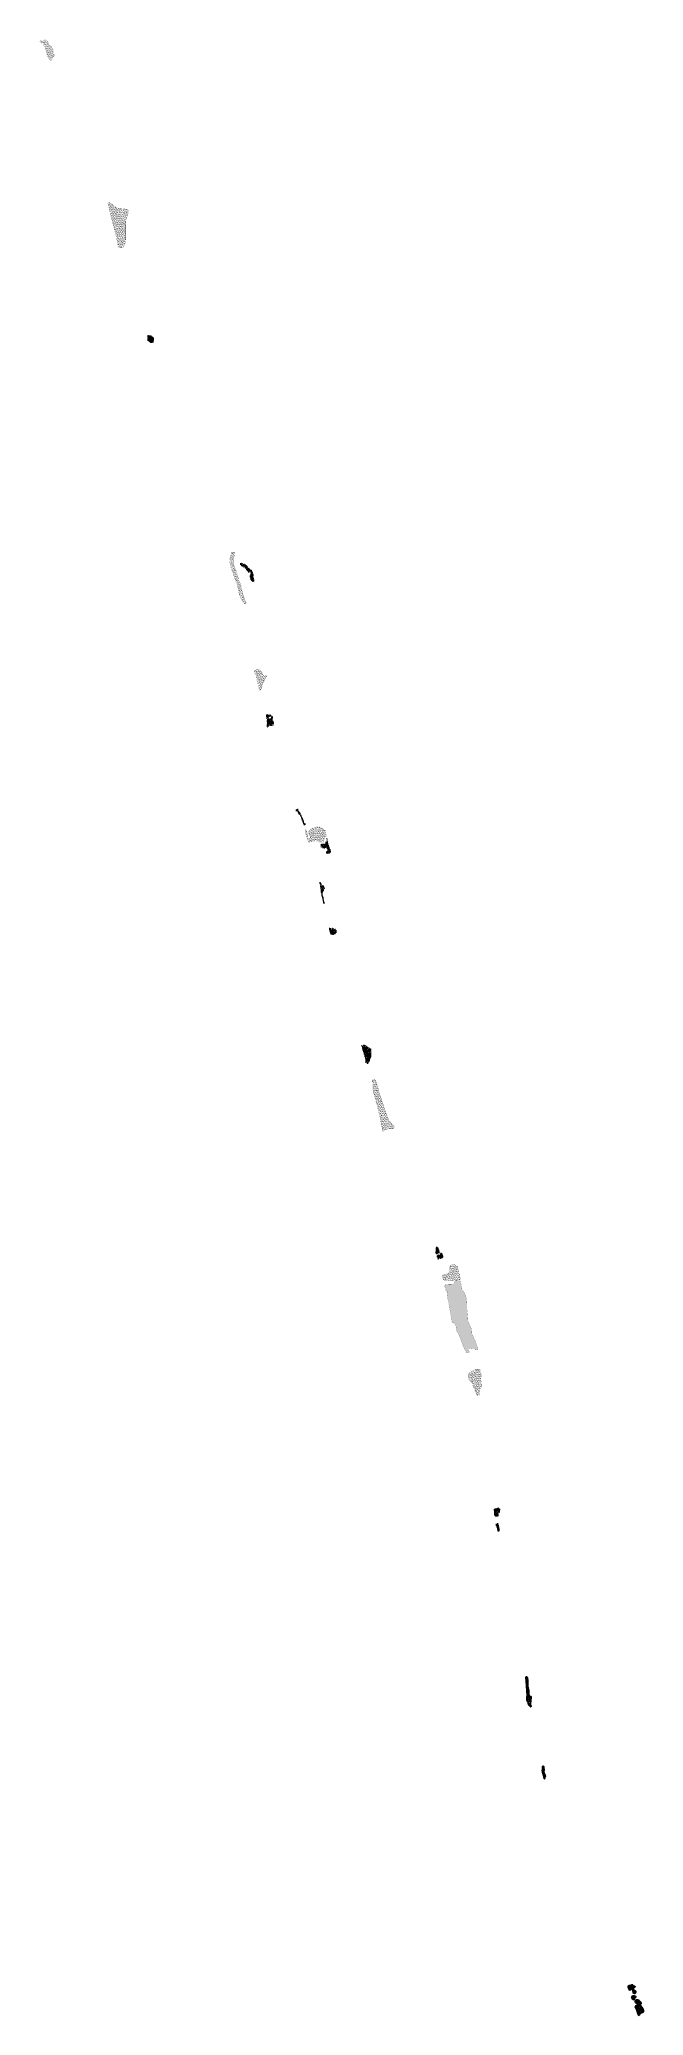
# Model space of a CAD drawing. Header units: metres. Extents: x 322791 to 357442, y 1745371 to 1822753.
# Drawn here: x 322791 to 338477, y 1771437 to 1822753 of the extents above; entities that cross this region are included whole.
import ezdxf

# ---------------------------------------------------------------- set-up
doc = ezdxf.new("R2010")
doc.units = ezdxf.units.M
doc.layers.add('SAND DUNES', color=42, linetype='Continuous')
pattern_1 = [(37.03242, (0, 0), (-0.9453398, 38.54547357), [0, -30.4, 0, -34, 0, -32.5]), (7.03242, (0, 0), (35.8549703, 56.1521888), [0, -16.4, 0, -27.4, 0, -10.5]), (327.03242, (-24.6, 0.2), (62.2816869, -0.3950955), [0, -10, 0, -36, 0, -47]), (317.03242, (-24.6, 0.2), (60.2637794, 17.0622836), [0, -5, 0, -23.6, 0, -27])]
pattern_2 = [(37.182868, (0, 0), (-1.04654966, 38.5428584), [0, -30.4, 0, -34, 0, -32.5]), (7.182868, (0, 0), (35.7074017, 56.2461435), [0, -16.4, 0, -27.4, 0, -10.5]), (327.182868, (-24.6, 0.136), (62.28250964, -0.23155424), [0, -10, 0, -36, 0, -47]), (317.182868, (-24.6, 0.136), (60.2187693, 17.220466), [0, -5, 0, -23.6, 0, -27])]
pattern_3 = [(37.1767888, (0, 0), (-1.04246015, 38.54296923), [0, -30.4, 0, -34, 0, -32.5]), (7.1767888, (0, 0), (35.7133694, 56.2423545), [0, -16.4, 0, -27.4, 0, -10.5]), (327.1767888, (-24.6, 0.14), (62.2824847, -0.2381626), [0, -10, 0, -36, 0, -47]), (317.1767888, (-24.6, 0.14), (60.220596, 17.2140766), [0, -5, 0, -23.6, 0, -27])]
pattern_4 = [(37.0481684, (0, 0), (-0.9559345, 38.5452123), [0, -30.4, 0, -34, 0, -32.5]), (7.0481684, (0, 0), (35.8395349, 56.1620418), [0, -16.4, 0, -27.4, 0, -10.5]), (327.0481684, (-24.6, 0.194), (62.28179315, -0.3779766), [0, -10, 0, -36, 0, -47]), (317.0481684, (-24.6, 0.194), (60.2590873, 17.0788472), [0, -5, 0, -23.6, 0, -27])]

msp = doc.modelspace()

# ---------------------------------------------------------------- hatches: boundary and pattern name
at = {"layer": 'SAND DUNES'}
h = msp.add_hatch(dxfattribs=at)
h.set_pattern_fill('AR-SAND', color=256, scale=20, angle=-0.3232)
h.set_pattern_definition(pattern_3)
h.paths.add_polyline_path([(322821, 1822682), (322793, 1822701), (322805, 1822719), (322828, 1822721), (322839, 1822717), (322854, 1822707), (322872, 1822709), (322896, 1822720), (322919, 1822731), (322934, 1822749), (322942, 1822751), (322953, 1822751), (322965, 1822746), (322987, 1822725), (323006, 1822701), (323012, 1822673), (323023, 1822647), (323025, 1822627), (323033, 1822616), (323073, 1822592), (323093, 1822578), (323102, 1822565), (323101, 1822547), (323106, 1822535), (323121, 1822523), (323136, 1822511), (323148, 1822489), (323158, 1822471), (323160, 1822448), (323154, 1822427), (323142, 1822396), (323141, 1822374), (323151, 1822365), (323168, 1822358), (323189, 1822343), (323142, 1822300), (323122, 1822247), (323093, 1822205), (323081, 1822206), (323066, 1822217), (323047, 1822241), (323024, 1822283), (323001, 1822324), (322982, 1822368), (322962, 1822428), (322956, 1822485), (322941, 1822541), (322916, 1822588), (322883, 1822632), (322844, 1822670)])
h = msp.add_hatch(dxfattribs=at)
h.set_pattern_fill('AR-SAND', color=256, scale=20, angle=-0.3232)
h.set_pattern_definition(pattern_3)
h.paths.add_polyline_path([(324563, 1818511), (324635, 1818200), (324670, 1818070), (324710, 1817921), (324754, 1817746), (324764, 1817696), (324787, 1817607), (324812, 1817491), (324832, 1817386), (324842, 1817365), (324858, 1817353), (324876, 1817345), (324894, 1817342), (324917, 1817341), (324934, 1817344), (324957, 1817351), (324983, 1817394), (325011, 1817452), (325026, 1817518), (325034, 1817563), (325031, 1817636), (325032, 1817793), (325033, 1818046), (325042, 1818097), (325061, 1818140), (325077, 1818186), (325088, 1818222), (325091, 1818240), (325098, 1818267), (325098, 1818299), (325095, 1818321), (325081, 1818332), (325043, 1818348), (324991, 1818357), (324904, 1818365), (324840, 1818369), (324803, 1818385), (324764, 1818405), (324739, 1818429), (324704, 1818453), (324676, 1818471), (324648, 1818493), (324620, 1818509), (324597, 1818521), (324584, 1818523), (324567, 1818521)])
h = msp.add_hatch(dxfattribs=at)
h.set_pattern_fill('AR-SAND', color=256, scale=20, angle=-0.3232)
h.set_pattern_definition(pattern_3)
h.paths.add_polyline_path([(325648, 1814896), (325628, 1814900), (325610, 1814919), (325601, 1814967), (325603, 1815034), (325606, 1815062), (325615, 1815071), (325632, 1815072), (325650, 1815064), (325736, 1815015), (325754, 1814994), (325760, 1814978), (325758, 1814957), (325751, 1814931), (325747, 1814908), (325732, 1814888), (325716, 1814885), (325681, 1814891)])
h = msp.add_hatch(dxfattribs=at)
h.set_pattern_fill('AR-SAND', color=256, scale=20, angle=-0.4518)
h.set_pattern_definition(pattern_4)
h.paths.add_polyline_path([(327777, 1809429), (327857, 1809432), (327840, 1809291), (327824, 1809230), (327820, 1809190), (327828, 1809159), (327831, 1809133), (327839, 1809103), (327870, 1809012), (327897, 1808954), (327920, 1808888), (327933, 1808829), (327955, 1808769), (327963, 1808726), (327966, 1808701), (327984, 1808672), (327999, 1808639), (328020, 1808596), (328029, 1808552), (328042, 1808462), (328058, 1808398), (328093, 1808283), (328134, 1808177), (328158, 1808120), (328159, 1808110), (328146, 1808106), (328119, 1808105), (328088, 1808111), (328064, 1808137), (328016, 1808244), (327966, 1808401), (327947, 1808502), (327931, 1808571), (327919, 1808618), (327893, 1808680), (327876, 1808719), (327848, 1808804), (327824, 1808879), (327789, 1808965), (327753, 1809073), (327743, 1809121), (327729, 1809186), (327727, 1809232), (327734, 1809277), (327758, 1809352), (327769, 1809406)])
h = msp.add_hatch(dxfattribs=at)
h.set_pattern_fill('AR-SAND', color=256, scale=20, angle=-0.4518)
h.set_pattern_definition(pattern_4)
h.paths.add_polyline_path([(328005, 1809149), (328006, 1809134), (328013, 1809111), (328036, 1809086), (328063, 1809067), (328089, 1809058), (328112, 1809053), (328128, 1809039), (328153, 1809000), (328186, 1808963), (328212, 1808935), (328244, 1808916), (328267, 1808908), (328283, 1808904), (328269, 1808888), (328258, 1808860), (328254, 1808826), (328254, 1808787), (328272, 1808738), (328301, 1808701), (328321, 1808689), (328349, 1808684), (328373, 1808681), (328371, 1808700), (328358, 1808714), (328350, 1808753), (328345, 1808847), (328334, 1808871), (328318, 1808918), (328301, 1808957), (328261, 1808993), (328226, 1809029), (328192, 1809063), (328163, 1809088), (328131, 1809110), (328091, 1809129), (328050, 1809144)])
h = msp.add_hatch(dxfattribs=at)
h.set_pattern_fill('AR-SAND', color=256, scale=20, angle=-0.4518)
h.set_pattern_definition(pattern_4)
h.paths.add_polyline_path([(328368, 1806355), (328385, 1806360), (328401, 1806374), (328418, 1806385), (328435, 1806390), (328457, 1806392), (328475, 1806392), (328501, 1806383), (328532, 1806368), (328551, 1806351), (328565, 1806328), (328583, 1806317), (328588, 1806304), (328586, 1806284), (328581, 1806273), (328608, 1806248), (328629, 1806250), (328654, 1806250), (328675, 1806245), (328690, 1806230), (328686, 1806215), (328660, 1806173), (328656, 1806139), (328643, 1806108), (328622, 1806073), (328605, 1806062), (328587, 1806032), (328579, 1805988), (328573, 1805946), (328558, 1805904), (328540, 1805875), (328524, 1805857), (328509, 1805850), (328498, 1805856), (328486, 1805915), (328460, 1806024), (328449, 1806066), (328436, 1806096), (328430, 1806110), (328429, 1806130), (328429, 1806162), (328427, 1806191), (328400, 1806252), (328379, 1806296), (328369, 1806314), (328365, 1806335)])
h = msp.add_hatch(dxfattribs=at)
h.set_pattern_fill('AR-SAND', color=256, scale=20, angle=-0.4518)
h.set_pattern_definition(pattern_4)
h.paths.add_polyline_path([(328711, 1805125), (328695, 1805125), (328689, 1805136), (328680, 1805176), (328674, 1805201), (328671, 1805219), (328677, 1805226), (328703, 1805229), (328729, 1805226), (328759, 1805208), (328786, 1805198), (328804, 1805197), (328813, 1805192), (328814, 1805182), (328811, 1805177), (328785, 1805176), (328758, 1805173), (328750, 1805165), (328746, 1805151), (328742, 1805137), (328731, 1805129), (328727, 1805127), (328744, 1805116), (328755, 1805111), (328771, 1805107), (328790, 1805110), (328801, 1805119), (328810, 1805136), (328814, 1805147), (328825, 1805161), (328838, 1805163), (328846, 1805158), (328846, 1805145), (328839, 1805123), (328833, 1805103), (328838, 1805070), (328859, 1805033), (328877, 1805009), (328869, 1804978), (328842, 1805025), (328857, 1804962), (328860, 1804941), (328840, 1804939), (328812, 1804942), (328784, 1804944), (328767, 1804941), (328747, 1804930), (328728, 1804910), (328715, 1804893), (328704, 1804896), (328696, 1804911), (328692, 1804952), (328702, 1805029), (328699, 1805082), (328702, 1805110)])
h = msp.add_hatch(dxfattribs=at)
h.set_pattern_fill('AR-SAND', color=256, scale=20, angle=-0.4518)
h.set_pattern_definition(pattern_4)
h.paths.add_polyline_path([(329459, 1802732), (329464, 1802751), (329473, 1802764), (329490, 1802772), (329503, 1802765), (329511, 1802732), (329528, 1802695), (329558, 1802646), (329579, 1802599), (329620, 1802525), (329638, 1802476), (329659, 1802400), (329671, 1802385), (329681, 1802384), (329691, 1802381), (329690, 1802369), (329682, 1802362), (329669, 1802370), (329650, 1802378), (329638, 1802393), (329624, 1802451), (329595, 1802526), (329569, 1802589), (329539, 1802639), (329502, 1802697), (329483, 1802721)])
h = msp.add_hatch(dxfattribs=at)
h.set_pattern_fill('AR-SAND', color=256, scale=20, angle=-0.4518)
h.set_pattern_definition(pattern_4)
h.paths.add_polyline_path([(329711, 1802106), (329685, 1802218), (329686, 1802228), (329692, 1802234), (329702, 1802234), (329717, 1802223), (329729, 1802197), (329746, 1802139), (329759, 1802077), (329757, 1802056), (329766, 1802027), (329782, 1802023), (329811, 1802024), (329821, 1802040), (329817, 1802070), (329805, 1802102), (329787, 1802138), (329781, 1802165), (329782, 1802189), (329795, 1802216), (329817, 1802239), (329851, 1802258), (329887, 1802264), (329953, 1802292), (330001, 1802307), (330028, 1802311), (330060, 1802307), (330077, 1802295), (330092, 1802285), (330155, 1802258), (330184, 1802242), (330209, 1802212), (330224, 1802134), (330240, 1802088), (330241, 1802062), (330237, 1802045), (330220, 1802044), (330200, 1802039), (330193, 1802021), (330189, 1801996), (330179, 1801978), (330167, 1801958), (330169, 1801934), (330163, 1801913), (330150, 1801904), (330120, 1801903), (330081, 1801905), (330053, 1801914), (330041, 1801931), (330036, 1801947), (330023, 1801951), (329991, 1801955), (329973, 1801931), (329954, 1801929), (329933, 1801936), (329912, 1801937), (329874, 1801927), (329845, 1801917), (329808, 1801909), (329784, 1801908), (329765, 1801925), (329728, 1802044)])
h = msp.add_hatch(dxfattribs=at)
h.set_pattern_fill('AR-SAND', color=256, scale=20, angle=-0.4518)
h.set_pattern_definition(pattern_4)
h.paths.add_polyline_path([(330164, 1801840), (330199, 1801856), (330226, 1801865), (330235, 1801871), (330231, 1801878), (330220, 1801892), (330214, 1801906), (330216, 1801913), (330234, 1801922), (330248, 1801928), (330253, 1801944), (330255, 1801955), (330241, 1801977), (330236, 1801991), (330238, 1802000), (330251, 1802006), (330259, 1802004), (330279, 1801938), (330280, 1801907), (330276, 1801889), (330273, 1801880), (330278, 1801869), (330288, 1801861), (330298, 1801844), (330316, 1801782), (330344, 1801700), (330355, 1801659), (330352, 1801644), (330342, 1801636), (330327, 1801633), (330311, 1801626), (330300, 1801615), (330290, 1801611), (330278, 1801613), (330267, 1801618), (330245, 1801621), (330236, 1801626), (330234, 1801637), (330238, 1801649), (330251, 1801664), (330267, 1801680), (330274, 1801693), (330271, 1801727), (330257, 1801747), (330239, 1801760), (330224, 1801765), (330210, 1801762), (330197, 1801753), (330188, 1801749), (330168, 1801747), (330156, 1801748), (330153, 1801757), (330157, 1801770), (330159, 1801780), (330153, 1801785), (330133, 1801788), (330120, 1801783), (330113, 1801777), (330103, 1801780), (330096, 1801789), (330098, 1801806), (330100, 1801825), (330101, 1801840), (330107, 1801850), (330123, 1801855), (330137, 1801857), (330147, 1801855), (330155, 1801847)])
h = msp.add_hatch(dxfattribs=at)
h.set_pattern_fill('AR-SAND', color=256, scale=20, angle=-0.4518)
h.set_pattern_definition(pattern_4)
h.paths.add_polyline_path([(330066, 1800848), (330071, 1800858), (330089, 1800863), (330096, 1800857), (330106, 1800824), (330114, 1800784), (330115, 1800777), (330122, 1800784), (330136, 1800786), (330152, 1800785), (330163, 1800769), (330202, 1800709), (330198, 1800699), (330180, 1800696), (330160, 1800684), (330156, 1800676), (330171, 1800667), (330178, 1800653), (330177, 1800638), (330163, 1800631), (330150, 1800629), (330143, 1800621), (330140, 1800585), (330138, 1800549), (330151, 1800502), (330164, 1800456), (330181, 1800379), (330192, 1800357), (330198, 1800340), (330197, 1800327), (330188, 1800320), (330178, 1800320), (330164, 1800332), (330118, 1800537), (330089, 1800696), (330089, 1800711)])
h = msp.add_hatch(dxfattribs=at)
h.set_pattern_fill('AR-SAND', color=256, scale=20, angle=-0.4518)
h.set_pattern_definition(pattern_4)
h.paths.add_polyline_path([(330341, 1799542), (330323, 1799598), (330305, 1799625), (330298, 1799641), (330298, 1799658), (330299, 1799670), (330312, 1799672), (330355, 1799670), (330413, 1799665), (330442, 1799657), (330471, 1799642), (330495, 1799621), (330505, 1799601), (330506, 1799588), (330505, 1799573), (330492, 1799558), (330477, 1799545), (330450, 1799520), (330433, 1799512), (330412, 1799512), (330378, 1799512), (330364, 1799513), (330350, 1799518)])
h = msp.add_hatch(dxfattribs=at)
h.set_pattern_fill('AR-SAND', color=256, scale=20, angle=-0.3171)
h.set_pattern_definition(pattern_2)
h.paths.add_polyline_path([(331408, 1796431), (331406, 1796464), (331402, 1796492), (331404, 1796517), (331397, 1796533), (331380, 1796554), (331365, 1796562), (331335, 1796571), (331285, 1796608), (331264, 1796620), (331248, 1796630), (331213, 1796637), (331192, 1796643), (331176, 1796642), (331166, 1796633), (331161, 1796618), (331161, 1796600), (331169, 1796578), (331189, 1796505), (331217, 1796423), (331240, 1796330), (331258, 1796248), (331266, 1796176), (331274, 1796157), (331287, 1796153), (331307, 1796154), (331317, 1796160), (331325, 1796168), (331333, 1796176), (331341, 1796188), (331346, 1796192), (331346, 1796196), (331358, 1796212), (331358, 1796216), (331366, 1796233), (331407, 1796346), (331411, 1796382)])
h = msp.add_hatch(dxfattribs=at)
h.set_pattern_fill('AR-SAND', color=256, scale=20, angle=-0.3171)
h.set_pattern_definition(pattern_2)
h.paths.add_polyline_path([(331610, 1795424), (331556, 1795622), (331538, 1795680), (331522, 1795714), (331503, 1795740), (331486, 1795746), (331461, 1795742), (331439, 1795731), (331429, 1795717), (331430, 1795703), (331435, 1795687), (331441, 1795670), (331444, 1795654), (331443, 1795506), (331449, 1795480), (331465, 1795418), (331526, 1795181), (331592, 1794931), (331628, 1794796), (331643, 1794707), (331660, 1794624), (331675, 1794561), (331690, 1794473), (331693, 1794408), (331701, 1794403), (331718, 1794402), (331729, 1794411), (331746, 1794432), (331767, 1794440), (331802, 1794454), (331840, 1794460), (331926, 1794465), (331965, 1794463), (331983, 1794465), (331998, 1794472), (332006, 1794478), (332011, 1794487), (332013, 1794499), (332012, 1794510), (332007, 1794521), (332000, 1794532), (331984, 1794549), (331949, 1794581), (331879, 1794678), (331830, 1794772), (331775, 1794922), (331711, 1795109)])
h = msp.add_hatch(dxfattribs=at)
h.set_pattern_fill('AR-SAND', color=256, scale=20, angle=-0.3171)
h.set_pattern_definition(pattern_2)
h.paths.add_polyline_path([(333174, 1791285), (333163, 1791306), (333150, 1791319), (333145, 1791342), (333135, 1791354), (333131, 1791361), (333133, 1791371), (333136, 1791386), (333130, 1791387), (333122, 1791381), (333114, 1791381), (333109, 1791387), (333100, 1791385), (333084, 1791375), (333079, 1791368), (333082, 1791357), (333089, 1791338), (333093, 1791324), (333095, 1791313), (333091, 1791306), (333083, 1791301), (333079, 1791287), (333090, 1791235), (333095, 1791224), (333102, 1791220), (333117, 1791218), (333141, 1791237), (333158, 1791246), (333171, 1791254), (333175, 1791267)])
h = msp.add_hatch(dxfattribs=at)
h.set_pattern_fill('AR-SAND', color=256, scale=20, angle=-0.3171)
h.set_pattern_definition(pattern_2)
h.paths.add_polyline_path([(333271, 1791145), (333267, 1791162), (333258, 1791188), (333256, 1791219), (333246, 1791235), (333232, 1791237), (333212, 1791231), (333198, 1791219), (333183, 1791200), (333169, 1791184), (333151, 1791181), (333137, 1791181), (333124, 1791180), (333118, 1791171), (333117, 1791143), (333122, 1791116), (333129, 1791089), (333140, 1791079), (333153, 1791085), (333179, 1791092), (333196, 1791095), (333213, 1791103), (333244, 1791113), (333264, 1791118), (333271, 1791130)])
h = msp.add_hatch(dxfattribs=at)
h.set_pattern_fill('AR-SAND', color=256, scale=20, angle=-0.3171)
h.set_pattern_definition(pattern_2)
h.paths.add_polyline_path([(333693, 1790714), (333691, 1790718), (333687, 1790722), (333687, 1790726), (333687, 1790731), (333679, 1790754), (333677, 1790821), (333659, 1790849), (333655, 1790882), (333637, 1790892), (333610, 1790903), (333575, 1790932), (333563, 1790945), (333537, 1790942), (333508, 1790935), (333474, 1790924), (333456, 1790909), (333452, 1790886), (333439, 1790864), (333436, 1790840), (333445, 1790767), (333443, 1790740), (333424, 1790734), (333414, 1790720), (333401, 1790703), (333333, 1790689), (333283, 1790676), (333255, 1790663), (333250, 1790638), (333263, 1790588), (333285, 1790538), (333301, 1790535), (333335, 1790532), (333374, 1790523), (333422, 1790517), (333459, 1790520), (333497, 1790524), (333575, 1790530), (333649, 1790536), (333687, 1790539), (333715, 1790548), (333724, 1790578), (333711, 1790608), (333703, 1790637), (333699, 1790671)])
h = msp.add_hatch(dxfattribs=at)
h.set_pattern_fill('AR-SAND', color=256, scale=20, angle=-0.3171)
h.set_pattern_definition(pattern_2)
h.paths.add_polyline_path([(333894, 1789896), (333884, 1790025), (333862, 1790129), (333842, 1790160), (333836, 1790182), (333816, 1790217), (333800, 1790241), (333779, 1790258), (333763, 1790295), (333758, 1790338), (333745, 1790405), (333738, 1790433), (333722, 1790474), (333724, 1790495), (333719, 1790519), (333707, 1790530), (333693, 1790531), (333658, 1790528), (333618, 1790522), (333580, 1790511), (333566, 1790504), (333555, 1790488), (333558, 1790463), (333555, 1790437), (333490, 1790430), (333355, 1790426), (333338, 1790415), (333326, 1790404), (333316, 1790390), (333315, 1790374), (333338, 1790290), (333353, 1790253), (333366, 1790240), (333377, 1790233), (333377, 1790215), (333374, 1790152), (333387, 1790087), (333400, 1790017), (333419, 1789923), (333432, 1789855), (333460, 1789713), (333489, 1789534), (333497, 1789474), (333508, 1789448), (333523, 1789435), (333538, 1789422), (333562, 1789408), (333584, 1789389), (333601, 1789366), (333609, 1789324), (333617, 1789255), (333625, 1789213), (333652, 1789169), (333675, 1789129), (333701, 1789086), (333724, 1789008), (333764, 1788899), (333800, 1788811), (333839, 1788722), (333881, 1788655), (333890, 1788644), (333907, 1788643), (333929, 1788651), (333950, 1788665), (333957, 1788678), (333950, 1788691), (333929, 1788709), (333926, 1788723), (333930, 1788736), (333944, 1788749), (333968, 1788762), (333996, 1788767), (334026, 1788767), (334080, 1788757), (334100, 1788746), (334122, 1788725), (334143, 1788716), (334167, 1788719), (334177, 1788733), (334170, 1788765), (334158, 1788808), (334139, 1788863), (334100, 1788984), (334023, 1789128), (334017, 1789214), (334000, 1789289), (333977, 1789332), (333953, 1789389), (333935, 1789436), (333921, 1789477), (333916, 1789525), (333906, 1789654), (333893, 1789782)])
h = msp.add_hatch(dxfattribs=at)
h.set_pattern_fill('AR-SAND', color=256, scale=20, angle=-0.3171)
h.set_pattern_definition(pattern_2)
h.paths.add_polyline_path([(334033, 1787861), (333981, 1787914), (333963, 1787925), (333940, 1787948), (333930, 1787969), (333928, 1787993), (333932, 1788009), (333940, 1788021), (333940, 1788095), (333948, 1788124), (333960, 1788137), (333986, 1788144), (334001, 1788153), (334074, 1788211), (334102, 1788220), (334125, 1788222), (334158, 1788223), (334194, 1788223), (334220, 1788221), (334236, 1788213), (334240, 1788199), (334240, 1788177), (334239, 1788152), (334241, 1788131), (334248, 1788123), (334260, 1788115), (334268, 1788104), (334270, 1788090), (334262, 1788061), (334255, 1787958), (334266, 1787860), (334277, 1787837), (334280, 1787815), (334281, 1787783), (334270, 1787754), (334261, 1787731), (334245, 1787699), (334228, 1787681), (334219, 1787543), (334209, 1787534), (334195, 1787532), (334175, 1787538), (334154, 1787554), (334128, 1787607), (334085, 1787705), (334064, 1787731), (334052, 1787772), (334041, 1787822)])
h = msp.add_hatch(dxfattribs=at)
h.set_pattern_fill('AR-SAND', color=256, scale=20, angle=-0.3171)
h.set_pattern_definition(pattern_2)
h.paths.add_polyline_path([(334596, 1784480), (334603, 1784497), (334603, 1784523), (334599, 1784551), (334600, 1784571), (334604, 1784584), (334615, 1784596), (334638, 1784601), (334673, 1784605), (334706, 1784609), (334727, 1784610), (334743, 1784601), (334746, 1784579), (334745, 1784558), (334739, 1784530), (334733, 1784507), (334710, 1784482), (334695, 1784467), (334688, 1784457), (334688, 1784450), (334702, 1784444), (334709, 1784434), (334710, 1784422), (334701, 1784412), (334686, 1784403), (334665, 1784401), (334645, 1784400), (334623, 1784408), (334613, 1784419), (334601, 1784441), (334600, 1784459)])
h = msp.add_hatch(dxfattribs=at)
h.set_pattern_fill('AR-SAND', color=256, scale=20, angle=-0.3171)
h.set_pattern_definition(pattern_2)
h.paths.add_polyline_path([(334710, 1784144), (334706, 1784171), (334696, 1784203), (334687, 1784210), (334678, 1784207), (334663, 1784195), (334653, 1784189), (334659, 1784170), (334671, 1784142), (334675, 1784130), (334679, 1784122), (334691, 1784085), (334695, 1784061), (334695, 1784041), (334698, 1784008), (334711, 1784005), (334724, 1784008), (334731, 1784020), (334734, 1784031), (334714, 1784125)])
h = msp.add_hatch(dxfattribs=at)
h.set_pattern_fill('AR-SAND', color=256, scale=20, angle=-0.4676)
h.set_pattern_definition(pattern_1)
h.paths.add_polyline_path([(335448, 1779857), (335435, 1780006), (335425, 1780218), (335427, 1780231), (335437, 1780235), (335447, 1780233), (335455, 1780221), (335463, 1780198), (335470, 1780146), (335477, 1780011), (335485, 1779932), (335494, 1779906), (335497, 1779886), (335499, 1779860), (335498, 1779831), (335497, 1779799), (335502, 1779773), (335507, 1779758), (335510, 1779734), (335510, 1779712), (335510, 1779696), (335519, 1779699), (335531, 1779717), (335543, 1779723), (335557, 1779717), (335562, 1779707), (335558, 1779690), (335551, 1779627), (335546, 1779507), (335552, 1779490), (335559, 1779477), (335559, 1779465), (335552, 1779455), (335539, 1779453), (335501, 1779492), (335493, 1779520), (335484, 1779549), (335470, 1779585), (335450, 1779624), (335450, 1779653), (335450, 1779697), (335454, 1779763)])
h = msp.add_hatch(dxfattribs=at)
h.set_pattern_fill('AR-SAND', color=256, scale=20, angle=-0.4676)
h.set_pattern_definition(pattern_1)
h.paths.add_polyline_path([(335898, 1777730), (335887, 1777770), (335886, 1777793), (335894, 1777804), (335898, 1777824), (335893, 1777853), (335885, 1777906), (335876, 1777912), (335863, 1777911), (335857, 1777906), (335857, 1777901), (335853, 1777869), (335852, 1777837), (335848, 1777796), (335856, 1777756), (335879, 1777670), (335895, 1777593), (335899, 1777585), (335903, 1777585), (335907, 1777585), (335911, 1777593), (335915, 1777593), (335915, 1777597), (335915, 1777601), (335915, 1777605), (335911, 1777609), (335907, 1777617), (335907, 1777626), (335907, 1777630), (335911, 1777634), (335911, 1777638), (335915, 1777638), (335928, 1777642), (335929, 1777654), (335926, 1777673), (335914, 1777694)])
h = msp.add_hatch(dxfattribs=at)
h.set_pattern_fill('AR-SAND', color=256, scale=20, angle=-0.4676)
h.set_pattern_definition(pattern_1)
h.paths.add_polyline_path([(338111, 1772091), (338089, 1772154), (338083, 1772180), (338083, 1772194), (338087, 1772207), (338096, 1772213), (338111, 1772216), (338127, 1772215), (338139, 1772219), (338154, 1772225), (338170, 1772231), (338189, 1772233), (338199, 1772230), (338202, 1772218), (338202, 1772207), (338205, 1772200), (338211, 1772197), (338225, 1772198), (338240, 1772200), (338254, 1772196), (338259, 1772189), (338259, 1772178), (338250, 1772168), (338227, 1772164), (338222, 1772159), (338216, 1772126), (338208, 1772111), (338194, 1772109), (338170, 1772110), (338154, 1772119), (338147, 1772139), (338142, 1772154), (338138, 1772160), (338131, 1772155), (338132, 1772143), (338136, 1772127), (338137, 1772113), (338136, 1772102), (338130, 1772092), (338119, 1772090)])
h = msp.add_hatch(dxfattribs=at)
h.set_pattern_fill('AR-SAND', color=256, scale=20, angle=-0.4676)
h.set_pattern_definition(pattern_1)
h.paths.add_polyline_path([(338179, 1771880), (338174, 1771900), (338170, 1771920), (338173, 1771933), (338183, 1771941), (338208, 1771946), (338237, 1771946), (338255, 1771942), (338271, 1771934), (338280, 1771920), (338280, 1771909), (338272, 1771901), (338255, 1771895), (338244, 1771889), (338238, 1771875), (338241, 1771861), (338232, 1771844), (338220, 1771848), (338203, 1771853), (338192, 1771862)])
h = msp.add_hatch(dxfattribs=at)
h.set_pattern_fill('AR-SAND', color=256, scale=20, angle=-0.4676)
h.set_pattern_definition(pattern_1)
h.paths.add_polyline_path([(338204, 1772042), (338205, 1772053), (338202, 1772063), (338199, 1772074), (338201, 1772086), (338206, 1772095), (338221, 1772102), (338239, 1772100), (338247, 1772093), (338251, 1772083), (338257, 1772078), (338267, 1772077), (338276, 1772070), (338279, 1772061), (338276, 1772045), (338272, 1772028), (338268, 1772017), (338259, 1772011), (338240, 1772011), (338224, 1772017), (338212, 1772025)])
h = msp.add_hatch(dxfattribs=at)
h.set_pattern_fill('AR-SAND', color=256, scale=20, angle=-0.4676)
h.set_pattern_definition(pattern_1)
h.paths.add_polyline_path([(338267, 1771776), (338261, 1771791), (338264, 1771815), (338268, 1771829), (338276, 1771837), (338295, 1771840), (338321, 1771839), (338349, 1771833), (338367, 1771823), (338383, 1771806), (338398, 1771789), (338414, 1771757), (338414, 1771742), (338401, 1771743), (338382, 1771748), (338376, 1771758), (338376, 1771774), (338368, 1771783), (338356, 1771783), (338344, 1771770), (338333, 1771759), (338307, 1771757), (338284, 1771761)])
h = msp.add_hatch(dxfattribs=at)
h.set_pattern_fill('AR-SAND', color=256, scale=20, angle=-0.4676)
h.set_pattern_definition(pattern_1)
h.paths.add_polyline_path([(338295, 1771595), (338264, 1771673), (338276, 1771690), (338305, 1771703), (338341, 1771720), (338369, 1771722), (338394, 1771711), (338411, 1771691), (338430, 1771655), (338451, 1771626), (338466, 1771609), (338475, 1771577), (338477, 1771543), (338468, 1771522), (338448, 1771512), (338422, 1771506), (338402, 1771499), (338383, 1771477), (338374, 1771455), (338368, 1771441), (338361, 1771437), (338348, 1771447), (338326, 1771511), (338304, 1771574)])

# ---------------------------------------------------------------- linework, layer by layer
at = {"layer": 'SAND DUNES', "flags": 128}
for points, const_width in [([(322821, 1822682), (322793, 1822701), (322805, 1822719), (322828, 1822721), (322839, 1822717), (322854, 1822707), (322872, 1822709), (322896, 1822720), (322919, 1822731), (322934, 1822749), (322942, 1822751), (322953, 1822751), (322965, 1822746), (322987, 1822725), (323006, 1822701), (323012, 1822673), (323023, 1822647), (323025, 1822627), (323033, 1822616), (323073, 1822592), (323093, 1822578), (323102, 1822565), (323101, 1822547), (323106, 1822535), (323121, 1822523), (323136, 1822511), (323148, 1822489), (323158, 1822471), (323160, 1822448), (323154, 1822427), (323142, 1822396), (323141, 1822374), (323151, 1822365), (323168, 1822358), (323189, 1822343), (323142, 1822300), (323122, 1822247), (323093, 1822205), (323081, 1822206), (323066, 1822217), (323047, 1822241), (323024, 1822283), (323001, 1822324), (322982, 1822368), (322962, 1822428), (322956, 1822485), (322941, 1822541), (322916, 1822588), (322883, 1822632), (322844, 1822670)], 3.02), ([(324563, 1818511), (324635, 1818200), (324670, 1818070), (324710, 1817921), (324754, 1817746), (324764, 1817696), (324787, 1817607), (324812, 1817491), (324832, 1817386), (324842, 1817365), (324858, 1817353), (324876, 1817345), (324894, 1817342), (324917, 1817341), (324934, 1817344), (324957, 1817351), (324983, 1817394), (325011, 1817452), (325026, 1817518), (325034, 1817563), (325031, 1817636), (325032, 1817793), (325033, 1818046), (325042, 1818097), (325061, 1818140), (325077, 1818186), (325088, 1818222), (325091, 1818240), (325098, 1818267), (325098, 1818299), (325095, 1818321), (325081, 1818332), (325043, 1818348), (324991, 1818357), (324904, 1818365), (324840, 1818369), (324803, 1818385), (324764, 1818405), (324739, 1818429), (324704, 1818453), (324676, 1818471), (324648, 1818493), (324620, 1818509), (324597, 1818521), (324584, 1818523), (324567, 1818521)], 3.02), ([(325648, 1814896), (325628, 1814900), (325610, 1814919), (325601, 1814967), (325603, 1815034), (325606, 1815062), (325615, 1815071), (325632, 1815072), (325650, 1815064), (325736, 1815015), (325754, 1814994), (325760, 1814978), (325758, 1814957), (325751, 1814931), (325747, 1814908), (325732, 1814888), (325716, 1814885), (325681, 1814891)], 3.02), ([(327777, 1809429), (327857, 1809432), (327840, 1809291), (327824, 1809230), (327820, 1809190), (327828, 1809159), (327831, 1809133), (327839, 1809103), (327870, 1809012), (327897, 1808954), (327920, 1808888), (327933, 1808829), (327955, 1808769), (327963, 1808726), (327966, 1808701), (327984, 1808672), (327999, 1808639), (328020, 1808596), (328029, 1808552), (328042, 1808462), (328058, 1808398), (328093, 1808283), (328134, 1808177), (328158, 1808120), (328159, 1808110), (328146, 1808106), (328119, 1808105), (328088, 1808111), (328064, 1808137), (328016, 1808244), (327966, 1808401), (327947, 1808502), (327931, 1808571), (327919, 1808618), (327893, 1808680), (327876, 1808719), (327848, 1808804), (327824, 1808879), (327789, 1808965), (327753, 1809073), (327743, 1809121), (327729, 1809186), (327727, 1809232), (327734, 1809277), (327758, 1809352), (327769, 1809406)], 3.03), ([(328005, 1809149), (328006, 1809134), (328013, 1809111), (328036, 1809086), (328063, 1809067), (328089, 1809058), (328112, 1809053), (328128, 1809039), (328153, 1809000), (328186, 1808963), (328212, 1808935), (328244, 1808916), (328267, 1808908), (328283, 1808904), (328269, 1808888), (328258, 1808860), (328254, 1808826), (328254, 1808787), (328272, 1808738), (328301, 1808701), (328321, 1808689), (328349, 1808684), (328373, 1808681), (328373, 1808681), (328371, 1808700), (328358, 1808714), (328350, 1808753), (328345, 1808847), (328334, 1808871), (328318, 1808918), (328301, 1808957), (328261, 1808993), (328226, 1809029), (328192, 1809063), (328163, 1809088), (328131, 1809110), (328091, 1809129), (328050, 1809144)], 3.03), ([(328368, 1806355), (328385, 1806360), (328401, 1806374), (328418, 1806385), (328435, 1806390), (328457, 1806392), (328475, 1806392), (328501, 1806383), (328532, 1806368), (328551, 1806351), (328565, 1806328), (328583, 1806317), (328588, 1806304), (328586, 1806284), (328581, 1806273), (328608, 1806248), (328629, 1806250), (328654, 1806250), (328675, 1806245), (328690, 1806230), (328686, 1806215), (328660, 1806173), (328656, 1806139), (328643, 1806108), (328622, 1806073), (328605, 1806062), (328587, 1806032), (328579, 1805988), (328573, 1805946), (328558, 1805904), (328540, 1805875), (328524, 1805857), (328509, 1805850), (328498, 1805856), (328486, 1805915), (328460, 1806024), (328449, 1806066), (328436, 1806096), (328430, 1806110), (328429, 1806130), (328429, 1806162), (328427, 1806191), (328400, 1806252), (328379, 1806296), (328369, 1806314), (328365, 1806335)], 3.03), ([(328711, 1805125), (328695, 1805125), (328689, 1805136), (328680, 1805176), (328674, 1805201), (328671, 1805219), (328677, 1805226), (328703, 1805229), (328729, 1805226), (328759, 1805208), (328786, 1805198), (328804, 1805197), (328813, 1805192), (328814, 1805182), (328811, 1805177), (328785, 1805176), (328758, 1805173), (328750, 1805165), (328746, 1805151), (328742, 1805137), (328731, 1805129), (328727, 1805127), (328744, 1805116), (328755, 1805111), (328771, 1805107), (328790, 1805110), (328801, 1805119), (328810, 1805136), (328814, 1805147), (328825, 1805161), (328838, 1805163), (328846, 1805158), (328846, 1805145), (328839, 1805123), (328833, 1805103), (328838, 1805070), (328859, 1805033), (328877, 1805009), (328869, 1804978), (328842, 1805025), (328857, 1804962), (328860, 1804941), (328840, 1804939), (328812, 1804942), (328784, 1804944), (328767, 1804941), (328747, 1804930), (328728, 1804910), (328715, 1804893), (328704, 1804896), (328696, 1804911), (328692, 1804952), (328702, 1805029), (328699, 1805082), (328702, 1805110)], 3.03), ([(329459, 1802732), (329464, 1802751), (329473, 1802764), (329490, 1802772), (329503, 1802765), (329511, 1802732), (329528, 1802695), (329558, 1802646), (329579, 1802599), (329620, 1802525), (329638, 1802476), (329659, 1802400), (329671, 1802385), (329681, 1802384), (329691, 1802381), (329690, 1802369), (329682, 1802362), (329669, 1802370), (329650, 1802378), (329638, 1802393), (329624, 1802451), (329595, 1802526), (329569, 1802589), (329539, 1802639), (329502, 1802697), (329483, 1802721)], 3.03), ([(329711, 1802106), (329685, 1802218), (329686, 1802228), (329692, 1802234), (329702, 1802234), (329717, 1802223), (329729, 1802197), (329746, 1802139), (329759, 1802077), (329757, 1802056), (329766, 1802027), (329782, 1802023), (329811, 1802024), (329821, 1802040), (329817, 1802070), (329805, 1802102), (329787, 1802138), (329781, 1802165), (329782, 1802189), (329795, 1802216), (329817, 1802239), (329851, 1802258), (329887, 1802264), (329953, 1802292), (330001, 1802307), (330028, 1802311), (330060, 1802307), (330077, 1802295), (330092, 1802285), (330155, 1802258), (330184, 1802242), (330209, 1802212), (330224, 1802134), (330240, 1802088), (330241, 1802062), (330237, 1802045), (330220, 1802044), (330200, 1802039), (330193, 1802021), (330189, 1801996), (330179, 1801978), (330167, 1801958), (330169, 1801934), (330163, 1801913), (330150, 1801904), (330120, 1801903), (330081, 1801905), (330053, 1801914), (330041, 1801931), (330036, 1801947), (330023, 1801951), (329991, 1801955), (329973, 1801931), (329954, 1801929), (329933, 1801936), (329912, 1801937), (329874, 1801927), (329845, 1801917), (329808, 1801909), (329784, 1801908), (329765, 1801925), (329728, 1802044)], 3.03), ([(330164, 1801840), (330199, 1801856), (330226, 1801865), (330235, 1801871), (330231, 1801878), (330220, 1801892), (330214, 1801906), (330216, 1801913), (330234, 1801922), (330248, 1801928), (330253, 1801944), (330255, 1801955), (330241, 1801977), (330236, 1801991), (330238, 1802000), (330251, 1802006), (330259, 1802004), (330279, 1801938), (330280, 1801907), (330276, 1801889), (330273, 1801880), (330278, 1801869), (330288, 1801861), (330298, 1801844), (330316, 1801782), (330344, 1801700), (330355, 1801659), (330352, 1801644), (330342, 1801636), (330327, 1801633), (330311, 1801626), (330300, 1801615), (330290, 1801611), (330278, 1801613), (330267, 1801618), (330245, 1801621), (330236, 1801626), (330234, 1801637), (330238, 1801649), (330251, 1801664), (330267, 1801680), (330274, 1801693), (330271, 1801727), (330257, 1801747), (330239, 1801760), (330224, 1801765), (330210, 1801762), (330197, 1801753), (330188, 1801749), (330168, 1801747), (330156, 1801748), (330153, 1801757), (330157, 1801770), (330159, 1801780), (330153, 1801785), (330133, 1801788), (330120, 1801783), (330113, 1801777), (330103, 1801780), (330096, 1801789), (330098, 1801806), (330100, 1801825), (330101, 1801840), (330107, 1801850), (330123, 1801855), (330137, 1801857), (330147, 1801855), (330155, 1801847)], 3.03), ([(330066, 1800848), (330071, 1800858), (330089, 1800863), (330096, 1800857), (330106, 1800824), (330114, 1800784), (330115, 1800777), (330122, 1800784), (330136, 1800786), (330152, 1800785), (330163, 1800769), (330202, 1800709), (330198, 1800699), (330180, 1800696), (330160, 1800684), (330156, 1800676), (330171, 1800667), (330178, 1800653), (330177, 1800638), (330163, 1800631), (330150, 1800629), (330143, 1800621), (330140, 1800585), (330138, 1800549), (330151, 1800502), (330164, 1800456), (330181, 1800379), (330192, 1800357), (330198, 1800340), (330197, 1800327), (330188, 1800320), (330178, 1800320), (330164, 1800332), (330118, 1800537), (330089, 1800696), (330089, 1800711)], 3.03), ([(330341, 1799542), (330323, 1799598), (330305, 1799625), (330298, 1799641), (330298, 1799658), (330299, 1799670), (330312, 1799672), (330355, 1799670), (330413, 1799665), (330442, 1799657), (330471, 1799642), (330495, 1799621), (330505, 1799601), (330506, 1799588), (330505, 1799573), (330492, 1799558), (330477, 1799545), (330450, 1799520), (330433, 1799512), (330412, 1799512), (330378, 1799512), (330364, 1799513), (330350, 1799518)], 3.03), ([(331408, 1796431), (331406, 1796464), (331402, 1796492), (331404, 1796517), (331397, 1796533), (331380, 1796554), (331365, 1796562), (331335, 1796571), (331285, 1796608), (331264, 1796620), (331248, 1796630), (331213, 1796637), (331192, 1796643), (331176, 1796642), (331166, 1796633), (331161, 1796618), (331161, 1796600), (331169, 1796578), (331189, 1796505), (331217, 1796423), (331240, 1796330), (331258, 1796248), (331266, 1796176), (331274, 1796157), (331287, 1796153), (331307, 1796154), (331317, 1796160), (331325, 1796168), (331333, 1796176), (331341, 1796188), (331346, 1796192), (331346, 1796196), (331358, 1796212), (331358, 1796216), (331366, 1796233), (331407, 1796346), (331411, 1796382)], 3.04), ([(331610, 1795424), (331556, 1795622), (331538, 1795680), (331522, 1795714), (331503, 1795740), (331486, 1795746), (331461, 1795742), (331439, 1795731), (331429, 1795717), (331430, 1795703), (331435, 1795687), (331441, 1795670), (331444, 1795654), (331443, 1795506), (331449, 1795480), (331465, 1795418), (331526, 1795181), (331592, 1794931), (331628, 1794796), (331643, 1794707), (331660, 1794624), (331675, 1794561), (331690, 1794473), (331693, 1794408), (331701, 1794403), (331718, 1794402), (331729, 1794411), (331746, 1794432), (331767, 1794440), (331802, 1794454), (331840, 1794460), (331926, 1794465), (331965, 1794463), (331983, 1794465), (331998, 1794472), (332006, 1794478), (332011, 1794487), (332013, 1794499), (332012, 1794510), (332007, 1794521), (332000, 1794532), (331984, 1794549), (331949, 1794581), (331879, 1794678), (331830, 1794772), (331775, 1794922), (331711, 1795109)], 3.04), ([(333174, 1791285), (333163, 1791306), (333150, 1791319), (333145, 1791342), (333135, 1791354), (333131, 1791361), (333133, 1791371), (333136, 1791386), (333130, 1791387), (333122, 1791381), (333114, 1791381), (333109, 1791387), (333100, 1791385), (333084, 1791375), (333079, 1791368), (333082, 1791357), (333089, 1791338), (333093, 1791324), (333095, 1791313), (333091, 1791306), (333083, 1791301), (333079, 1791287), (333090, 1791235), (333095, 1791224), (333102, 1791220), (333117, 1791218), (333141, 1791237), (333158, 1791246), (333171, 1791254), (333175, 1791267)], 3.04), ([(333271, 1791145), (333267, 1791162), (333258, 1791188), (333256, 1791219), (333246, 1791235), (333232, 1791237), (333212, 1791231), (333198, 1791219), (333183, 1791200), (333169, 1791184), (333151, 1791181), (333137, 1791181), (333124, 1791180), (333118, 1791171), (333117, 1791143), (333122, 1791116), (333129, 1791089), (333140, 1791079), (333153, 1791085), (333179, 1791092), (333196, 1791095), (333213, 1791103), (333244, 1791113), (333264, 1791118), (333271, 1791130)], 3.04), ([(333693, 1790714), (333691, 1790718), (333687, 1790722), (333687, 1790726), (333687, 1790731), (333679, 1790754), (333677, 1790821), (333659, 1790849), (333655, 1790882), (333637, 1790892), (333610, 1790903), (333575, 1790932), (333563, 1790945), (333537, 1790942), (333508, 1790935), (333474, 1790924), (333456, 1790909), (333452, 1790886), (333439, 1790864), (333436, 1790840), (333445, 1790767), (333443, 1790740), (333424, 1790734), (333414, 1790720), (333401, 1790703), (333333, 1790689), (333283, 1790676), (333255, 1790663), (333250, 1790638), (333263, 1790588), (333285, 1790538), (333301, 1790535), (333335, 1790532), (333374, 1790523), (333422, 1790517), (333459, 1790520), (333497, 1790524), (333575, 1790530), (333649, 1790536), (333687, 1790539), (333715, 1790548), (333724, 1790578), (333711, 1790608), (333703, 1790637), (333699, 1790671)], 3.04), ([(333894, 1789896), (333884, 1790025), (333862, 1790129), (333842, 1790160), (333836, 1790182), (333816, 1790217), (333800, 1790241), (333779, 1790258), (333763, 1790295), (333758, 1790338), (333745, 1790405), (333738, 1790433), (333722, 1790474), (333724, 1790495), (333719, 1790519), (333707, 1790530), (333693, 1790531), (333658, 1790528), (333618, 1790522), (333580, 1790511), (333566, 1790504), (333555, 1790488), (333558, 1790463), (333555, 1790437), (333490, 1790430), (333355, 1790426), (333338, 1790415), (333326, 1790404), (333316, 1790390), (333315, 1790374), (333338, 1790290), (333353, 1790253), (333366, 1790240), (333377, 1790233), (333377, 1790215), (333374, 1790152), (333387, 1790087), (333400, 1790017), (333419, 1789923), (333432, 1789855), (333460, 1789713), (333489, 1789534), (333497, 1789474), (333508, 1789448), (333523, 1789435), (333538, 1789422), (333562, 1789408), (333584, 1789389), (333601, 1789366), (333609, 1789324), (333617, 1789255), (333625, 1789213), (333652, 1789169), (333675, 1789129), (333701, 1789086), (333724, 1789008), (333764, 1788899), (333800, 1788811), (333839, 1788722), (333881, 1788655), (333890, 1788644), (333907, 1788643), (333929, 1788651), (333950, 1788665), (333957, 1788678), (333950, 1788691), (333929, 1788709), (333926, 1788723), (333930, 1788736), (333944, 1788749), (333968, 1788762), (333996, 1788767), (334026, 1788767), (334080, 1788757), (334100, 1788746), (334122, 1788725), (334143, 1788716), (334167, 1788719), (334177, 1788733), (334170, 1788765), (334158, 1788808), (334139, 1788863), (334100, 1788984), (334023, 1789128), (334017, 1789214), (334000, 1789289), (333977, 1789332), (333953, 1789389), (333935, 1789436), (333921, 1789477), (333916, 1789525), (333906, 1789654), (333893, 1789782)], 3.04), ([(334033, 1787861), (333981, 1787914), (333963, 1787925), (333940, 1787948), (333930, 1787969), (333928, 1787993), (333932, 1788009), (333940, 1788021), (333940, 1788095), (333948, 1788124), (333960, 1788137), (333986, 1788144), (334001, 1788153), (334074, 1788211), (334102, 1788220), (334125, 1788222), (334158, 1788223), (334194, 1788223), (334220, 1788221), (334236, 1788213), (334240, 1788199), (334240, 1788177), (334239, 1788152), (334241, 1788131), (334248, 1788123), (334260, 1788115), (334268, 1788104), (334270, 1788090), (334262, 1788061), (334255, 1787958), (334266, 1787860), (334277, 1787837), (334280, 1787815), (334281, 1787783), (334270, 1787754), (334261, 1787731), (334245, 1787699), (334228, 1787681), (334219, 1787543), (334209, 1787534), (334195, 1787532), (334175, 1787538), (334154, 1787554), (334128, 1787607), (334085, 1787705), (334064, 1787731), (334052, 1787772), (334041, 1787822)], 3.04), ([(334596, 1784480), (334603, 1784497), (334603, 1784523), (334599, 1784551), (334600, 1784571), (334604, 1784584), (334615, 1784596), (334638, 1784601), (334673, 1784605), (334706, 1784609), (334727, 1784610), (334743, 1784601), (334746, 1784579), (334745, 1784558), (334739, 1784530), (334733, 1784507), (334710, 1784482), (334695, 1784467), (334688, 1784457), (334688, 1784450), (334702, 1784444), (334709, 1784434), (334710, 1784422), (334701, 1784412), (334686, 1784403), (334665, 1784401), (334645, 1784400), (334623, 1784408), (334613, 1784419), (334601, 1784441), (334600, 1784459)], 3.04), ([(334710, 1784144), (334706, 1784171), (334696, 1784203), (334687, 1784210), (334678, 1784207), (334663, 1784195), (334653, 1784189), (334659, 1784170), (334671, 1784142), (334675, 1784130), (334679, 1784122), (334691, 1784085), (334695, 1784061), (334695, 1784041), (334698, 1784008), (334711, 1784005), (334724, 1784008), (334731, 1784020), (334734, 1784031), (334714, 1784125)], 3.04)]:
    msp.add_lwpolyline(points, close=True, dxfattribs=dict(at, const_width=const_width))
for points in [[(335448, 1779857), (335435, 1780006), (335425, 1780218), (335427, 1780231), (335437, 1780235), (335447, 1780233), (335455, 1780221), (335463, 1780198), (335470, 1780146), (335477, 1780011), (335485, 1779932), (335494, 1779906), (335497, 1779886), (335499, 1779860), (335498, 1779831), (335497, 1779799), (335502, 1779773), (335507, 1779758), (335510, 1779734), (335510, 1779712), (335510, 1779696), (335519, 1779699), (335531, 1779717), (335543, 1779723), (335557, 1779717), (335562, 1779707), (335558, 1779690), (335551, 1779627), (335546, 1779507), (335552, 1779490), (335559, 1779477), (335559, 1779465), (335552, 1779455), (335539, 1779453), (335501, 1779492), (335493, 1779520), (335484, 1779549), (335470, 1779585), (335450, 1779624), (335450, 1779653), (335450, 1779697), (335454, 1779763)], [(335898, 1777730), (335887, 1777770), (335886, 1777793), (335894, 1777804), (335898, 1777824), (335893, 1777853), (335885, 1777906), (335876, 1777912), (335863, 1777911), (335857, 1777906), (335857, 1777901), (335853, 1777869), (335852, 1777837), (335848, 1777796), (335856, 1777756), (335879, 1777670), (335895, 1777593), (335899, 1777585), (335903, 1777585), (335907, 1777585), (335911, 1777593), (335915, 1777593), (335915, 1777597), (335915, 1777601), (335915, 1777605), (335911, 1777609), (335907, 1777617), (335907, 1777626), (335907, 1777630), (335911, 1777634), (335911, 1777638), (335915, 1777638), (335928, 1777642), (335929, 1777654), (335926, 1777673), (335914, 1777694)], [(338111, 1772091), (338089, 1772154), (338083, 1772180), (338083, 1772194), (338087, 1772207), (338096, 1772213), (338111, 1772216), (338127, 1772215), (338139, 1772219), (338154, 1772225), (338170, 1772231), (338189, 1772233), (338199, 1772230), (338202, 1772218), (338202, 1772207), (338205, 1772200), (338211, 1772197), (338225, 1772198), (338240, 1772200), (338254, 1772196), (338259, 1772189), (338259, 1772178), (338250, 1772168), (338227, 1772164), (338222, 1772159), (338216, 1772126), (338208, 1772111), (338194, 1772109), (338170, 1772110), (338154, 1772119), (338147, 1772139), (338142, 1772154), (338138, 1772160), (338131, 1772155), (338132, 1772143), (338136, 1772127), (338137, 1772113), (338136, 1772102), (338130, 1772092), (338119, 1772090)], [(338179, 1771880), (338174, 1771900), (338170, 1771920), (338173, 1771933), (338183, 1771941), (338208, 1771946), (338237, 1771946), (338255, 1771942), (338271, 1771934), (338280, 1771920), (338280, 1771909), (338272, 1771901), (338255, 1771895), (338244, 1771889), (338238, 1771875), (338241, 1771861), (338232, 1771844), (338220, 1771848), (338203, 1771853), (338192, 1771862)], [(338204, 1772042), (338205, 1772053), (338202, 1772063), (338199, 1772074), (338201, 1772086), (338206, 1772095), (338221, 1772102), (338239, 1772100), (338247, 1772093), (338251, 1772083), (338257, 1772078), (338267, 1772077), (338276, 1772070), (338279, 1772061), (338276, 1772045), (338272, 1772028), (338268, 1772017), (338259, 1772011), (338240, 1772011), (338224, 1772017), (338212, 1772025)], [(338267, 1771776), (338261, 1771791), (338264, 1771815), (338268, 1771829), (338276, 1771837), (338295, 1771840), (338321, 1771839), (338349, 1771833), (338367, 1771823), (338383, 1771806), (338398, 1771789), (338414, 1771757), (338414, 1771742), (338401, 1771743), (338382, 1771748), (338376, 1771758), (338376, 1771774), (338368, 1771783), (338356, 1771783), (338344, 1771770), (338333, 1771759), (338307, 1771757), (338284, 1771761)], [(338295, 1771595), (338264, 1771673), (338276, 1771690), (338305, 1771703), (338341, 1771720), (338369, 1771722), (338394, 1771711), (338411, 1771691), (338430, 1771655), (338451, 1771626), (338466, 1771609), (338475, 1771577), (338477, 1771543), (338468, 1771522), (338448, 1771512), (338422, 1771506), (338402, 1771499), (338383, 1771477), (338374, 1771455), (338368, 1771441), (338361, 1771437), (338348, 1771447), (338326, 1771511), (338304, 1771574)]]:
    msp.add_lwpolyline(points, close=True, dxfattribs=at)

doc.saveas('drawing.dxf')
